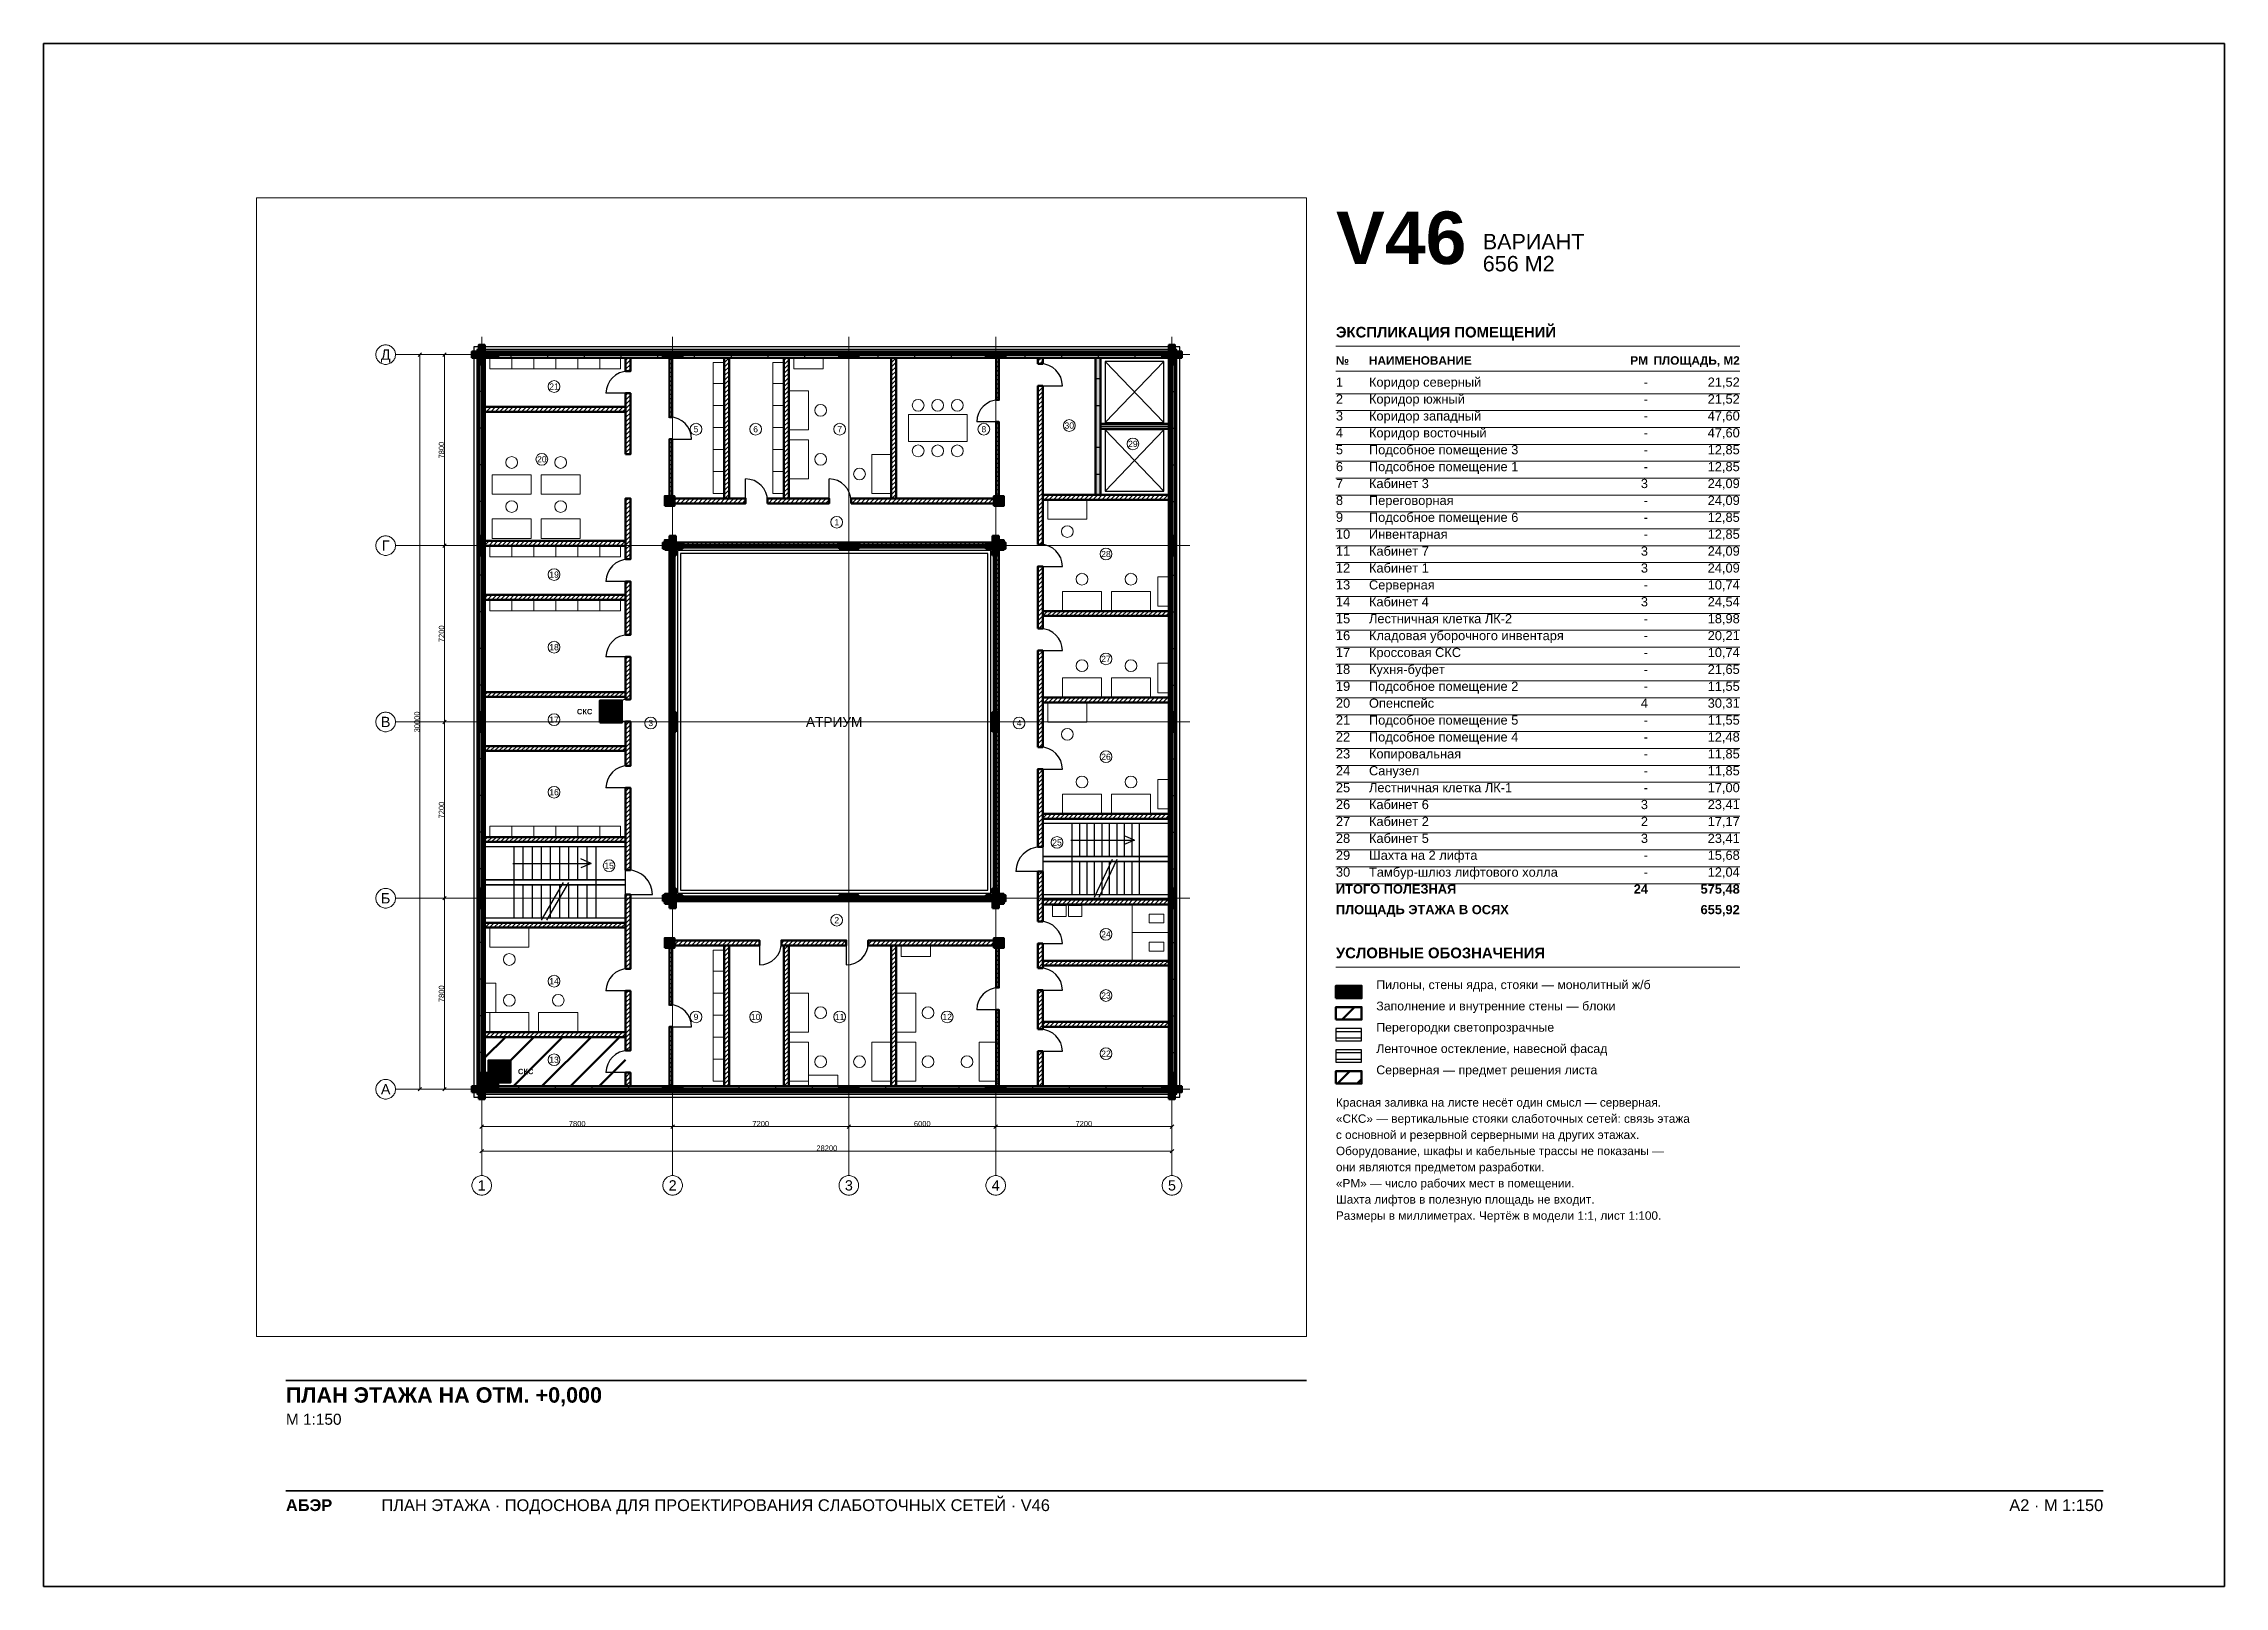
# Paper-space layout 'A2-1-100' of a CAD drawing. Header units: millimetres. Extents: x 0 to 594, y 0 to 420.
# The model-space entities are those that its viewports show. They can reach past a viewport. Long polylines and large blocks are cut down to what shows.
import ezdxf
from ezdxf.enums import TextEntityAlignment as Align

# ---------------------------------------------------------------- set-up
doc = ezdxf.new("R2010")
doc.units = ezdxf.units.MM
doc.linetypes.add('CENTER2', pattern=[2.541, 1.587, -0.318, 0.318, -0.318])
for name, color, linetype, lineweight in [('A-ANNO-LEGEND', 7, 'CONTINUOUS', 18), ('A-ANNO-NOTES', 8, 'CONTINUOUS', 13), ('A-ANNO-ROOM', 7, 'CONTINUOUS', 18), ('A-ANNO-TABLE', 7, 'CONTINUOUS', 18), ('A-DIMS', 8, 'CONTINUOUS', 13), ('A-DOOR', 3, 'CONTINUOUS', 25), ('A-ELEV', 7, 'CONTINUOUS', 25), ('A-FACADE-PANEL', 8, 'CONTINUOUS', 25), ('A-FURN', 8, 'CONTINUOUS', 18), ('A-GLAZ-RIBBON', 5, 'CONTINUOUS', 25), ('A-GRID', 8, 'CENTER2', 13), ('A-HATCH', 9, 'CONTINUOUS', 9), ('A-OUTLINE', 7, 'CONTINUOUS', 50), ('A-SANI', 8, 'CONTINUOUS', 18), ('A-STAIR', 7, 'CONTINUOUS', 25), ('A-TITLE', 7, 'CONTINUOUS', 35), ('A-VIEWPORT', 8, 'CONTINUOUS', 9), ('A-WALL-BLOCK', 9, 'CONTINUOUS', 50), ('A-WALL-GLASS', 4, 'CONTINUOUS', 25), ('A-WALL-RC', 7, 'CONTINUOUS', 50), ('E-SCS-RISER', 1, 'CONTINUOUS', 50), ('E-SERVER-ROOM', 1, 'CONTINUOUS', 50)]:
    doc.layers.add(name, color=color, linetype=linetype, lineweight=lineweight)
doc.styles.add('Arial', font='arial.ttf')
doc.styles.add('Arial-Bold', font='arialbd.ttf')
doc.styles.get("Standard").update_dxf_attribs({"font": 'arial.ttf'})

psp = doc.layouts.new('A2-1-100')

# ---------------------------------------------------------------- texts
at = {"layer": 'A-ANNO-LEGEND'}
for s, height, style, p in [('УСЛОВНЫЕ ОБОЗНАЧЕНИЯ', 2.9, 'Arial-Bold', (352, 171)), ('Пилоны, стены ядра, стояки — монолитный ж/б', 2.4, 'Arial', (363, 162.6)), ('Заполнение и внутренние стены — блоки', 2.4, 'Arial', (363, 156.8)), ('Перегородки светопрозрачные', 2.4, 'Arial', (363, 151)), ('Ленточное остекление, навесной фасад', 2.4, 'Arial', (363, 145.2)), ('Серверная — предмет решения листа', 2.4, 'Arial', (363, 139.4))]:
    psp.add_text(s, height=height, dxfattribs=dict(at, style=style)).set_placement(p)
at = {"layer": 'A-ANNO-NOTES', "style": 'Arial'}
for s, p in [('Красная заливка на листе несёт один смысл — серверная.', (352, 130.6)), ('«СКС» — вертикальные стояки слаботочных сетей: связь этажа', (352, 126.2)), ('с основной и резервной серверными на других этажах.', (352, 121.8)), ('Оборудование, шкафы и кабельные трассы не показаны —', (352, 117.4)), ('они являются предметом разработки.', (352, 113)), ('«РМ» — число рабочих мест в помещении.', (352, 108.6)), ('Шахта лифтов в полезную площадь не входит.', (352, 104.2)), ('Размеры в миллиметрах. Чертёж в модели 1:1, лист 1:100.', (352, 99.8))]:
    psp.add_text(s, height=2.3, dxfattribs=at).set_placement(p)
at = {"layer": 'A-ANNO-TABLE'}
for s, height, style, p in [('ЭКСПЛИКАЦИЯ ПОМЕЩЕНИЙ', 2.9, 'Arial-Bold', (352, 340)), ('№', 2.3, 'Arial-Bold', (352, 332.6)), ('НАИМЕНОВАНИЕ', 2.3, 'Arial-Bold', (361, 332.6)), ('1', 2.5, 'Arial', (352, 326.6)), ('Коридор северный', 2.5, 'Arial', (361, 326.6)), ('2', 2.5, 'Arial', (352, 322)), ('Коридор южный', 2.5, 'Arial', (361, 322)), ('4', 2.5, 'Arial', (352, 312.8)), ('3', 2.5, 'Arial', (352, 317.4)), ('Коридор западный', 2.5, 'Arial', (361, 317.4)), ('Коридор восточный', 2.5, 'Arial', (361, 312.8)), ('5', 2.5, 'Arial', (352, 308.2)), ('Подсобное помещение 3', 2.5, 'Arial', (361, 308.2)), ('6', 2.5, 'Arial', (352, 303.6)), ('Подсобное помещение 1', 2.5, 'Arial', (361, 303.6)), ('7', 2.5, 'Arial', (352, 299)), ('Кабинет 3', 2.5, 'Arial', (361, 299)), ('8', 2.5, 'Arial', (352, 294.4)), ('9', 2.5, 'Arial', (352, 289.8)), ('Переговорная', 2.5, 'Arial', (361, 294.4)), ('Подсобное помещение 6', 2.5, 'Arial', (361, 289.8)), ('10', 2.5, 'Arial', (352, 285.2)), ('Инвентарная', 2.5, 'Arial', (361, 285.2)), ('11', 2.5, 'Arial', (352, 280.6)), ('Кабинет 7', 2.5, 'Arial', (361, 280.6)), ('12', 2.5, 'Arial', (352, 276)), ('13', 2.5, 'Arial', (352, 271.4)), ('Серверная', 2.5, 'Arial', (361, 271.4)), ('Кабинет 1', 2.5, 'Arial', (361, 276)), ('14', 2.5, 'Arial', (352, 266.8)), ('Кабинет 4', 2.5, 'Arial', (361, 266.8)), ('15', 2.5, 'Arial', (352, 262.2)), ('Лестничная клетка ЛК-2', 2.5, 'Arial', (361, 262.2)), ('16', 2.5, 'Arial', (352, 257.6)), ('17', 2.5, 'Arial', (352, 253)), ('Кладовая уборочного инвентаря', 2.5, 'Arial', (361, 257.6)), ('Кроссовая СКС', 2.5, 'Arial', (361, 253)), ('18', 2.5, 'Arial', (352, 248.4)), ('Кухня-буфет', 2.5, 'Arial', (361, 248.4)), ('19', 2.5, 'Arial', (352, 243.8)), ('Подсобное помещение 2', 2.5, 'Arial', (361, 243.8)), ('20', 2.5, 'Arial', (352, 239.2)), ('Опенспейс', 2.5, 'Arial', (361, 239.2)), ('21', 2.5, 'Arial', (352, 234.6)), ('22', 2.5, 'Arial', (352, 230)), ('Подсобное помещение 5', 2.5, 'Arial', (361, 234.6)), ('Подсобное помещение 4', 2.5, 'Arial', (361, 230)), ('23', 2.5, 'Arial', (352, 225.4)), ('Копировальная', 2.5, 'Arial', (361, 225.4)), ('24', 2.5, 'Arial', (352, 220.8)), ('Санузел', 2.5, 'Arial', (361, 220.8)), ('25', 2.5, 'Arial', (352, 216.2)), ('26', 2.5, 'Arial', (352, 211.6)), ('Лестничная клетка ЛК-1', 2.5, 'Arial', (361, 216.2)), ('Кабинет 6', 2.5, 'Arial', (361, 211.6)), ('27', 2.5, 'Arial', (352, 207)), ('Кабинет 2', 2.5, 'Arial', (361, 207)), ('28', 2.5, 'Arial', (352, 202.4)), ('Кабинет 5', 2.5, 'Arial', (361, 202.4)), ('29', 2.5, 'Arial', (352, 197.8)), ('Шахта на 2 лифта', 2.5, 'Arial', (361, 197.8)), ('30', 2.5, 'Arial', (352, 193.2)), ('ИТОГО ПОЛЕЗНАЯ', 2.5, 'Arial-Bold', (352, 188.6)), ('Тамбур-шлюз лифтового холла', 2.5, 'Arial', (361, 193.2)), ('ПЛОЩАДЬ ЭТАЖА В ОСЯХ', 2.5, 'Arial-Bold', (352, 183))]:
    psp.add_text(s, height=height, dxfattribs=dict(at, style=style)).set_placement(p)
for s, height, style, p in [('РМ', 2.3, 'Arial-Bold', (437, 332.6)), ('ПЛОЩАДЬ, М2', 2.3, 'Arial-Bold', (462, 332.6)), ('-', 2.5, 'Arial', (437, 326.6)), ('21,52', 2.5, 'Arial', (462, 326.6)), ('-', 2.5, 'Arial', (437, 322)), ('21,52', 2.5, 'Arial', (462, 322)), ('-', 2.5, 'Arial', (437, 317.4)), ('47,60', 2.5, 'Arial', (462, 317.4)), ('47,60', 2.5, 'Arial', (462, 312.8)), ('-', 2.5, 'Arial', (437, 312.8)), ('-', 2.5, 'Arial', (437, 308.2)), ('12,85', 2.5, 'Arial', (462, 308.2)), ('-', 2.5, 'Arial', (437, 303.6)), ('12,85', 2.5, 'Arial', (462, 303.6)), ('3', 2.5, 'Arial', (437, 299)), ('24,09', 2.5, 'Arial', (462, 299)), ('-', 2.5, 'Arial', (437, 294.4)), ('24,09', 2.5, 'Arial', (462, 294.4)), ('12,85', 2.5, 'Arial', (462, 289.8)), ('-', 2.5, 'Arial', (437, 289.8)), ('-', 2.5, 'Arial', (437, 285.2)), ('12,85', 2.5, 'Arial', (462, 285.2)), ('3', 2.5, 'Arial', (437, 280.6)), ('24,09', 2.5, 'Arial', (462, 280.6)), ('3', 2.5, 'Arial', (437, 276)), ('24,09', 2.5, 'Arial', (462, 276)), ('10,74', 2.5, 'Arial', (462, 271.4)), ('3', 2.5, 'Arial', (437, 266.8)), ('-', 2.5, 'Arial', (437, 271.4)), ('24,54', 2.5, 'Arial', (462, 266.8)), ('-', 2.5, 'Arial', (437, 262.2)), ('18,98', 2.5, 'Arial', (462, 262.2)), ('-', 2.5, 'Arial', (437, 257.6)), ('20,21', 2.5, 'Arial', (462, 257.6)), ('10,74', 2.5, 'Arial', (462, 253)), ('-', 2.5, 'Arial', (437, 253)), ('-', 2.5, 'Arial', (437, 248.4)), ('21,65', 2.5, 'Arial', (462, 248.4)), ('-', 2.5, 'Arial', (437, 243.8)), ('11,55', 2.5, 'Arial', (462, 243.8)), ('4', 2.5, 'Arial', (437, 239.2)), ('30,31', 2.5, 'Arial', (462, 239.2)), ('-', 2.5, 'Arial', (437, 234.6)), ('11,55', 2.5, 'Arial', (462, 234.6)), ('12,48', 2.5, 'Arial', (462, 230)), ('-', 2.5, 'Arial', (437, 230)), ('-', 2.5, 'Arial', (437, 225.4)), ('11,85', 2.5, 'Arial', (462, 225.4)), ('-', 2.5, 'Arial', (437, 220.8)), ('11,85', 2.5, 'Arial', (462, 220.8)), ('3', 2.5, 'Arial', (437, 211.6)), ('-', 2.5, 'Arial', (437, 216.2)), ('23,41', 2.5, 'Arial', (462, 211.6)), ('17,00', 2.5, 'Arial', (462, 216.2)), ('2', 2.5, 'Arial', (437, 207)), ('17,17', 2.5, 'Arial', (462, 207)), ('3', 2.5, 'Arial', (437, 202.4)), ('23,41', 2.5, 'Arial', (462, 202.4)), ('-', 2.5, 'Arial', (437, 197.8)), ('15,68', 2.5, 'Arial', (462, 197.8)), ('24', 2.5, 'Arial-Bold', (437, 188.6)), ('-', 2.5, 'Arial', (437, 193.2)), ('575,48', 2.5, 'Arial-Bold', (462, 188.6)), ('12,04', 2.5, 'Arial', (462, 193.2)), ('655,92', 2.5, 'Arial-Bold', (462, 183))]:
    psp.add_text(s, height=height, dxfattribs=dict(at, style=style)).set_placement(p, align=Align.RIGHT)
at = {"layer": 'A-TITLE'}
for s, height, style, p in [('V46', 14.3, 'Arial-Bold', (352, 360)), ('ВАРИАНТ', 4.2, 'Arial', (392, 364)), ('656 М2', 4.2, 'Arial', (392, 358)), ('ПЛАН ЭТАЖА НА ОТМ. +0,000', 4.2, 'Arial-Bold', (66, 50)), ('М 1:150', 3, 'Arial', (66, 44)), ('ПЛАН ЭТАЖА · ПОДОСНОВА ДЛЯ ПРОЕКТИРОВАНИЯ СЛАБОТОЧНЫХ СЕТЕЙ · V46', 3.2, 'Arial', (92, 20.5)), ('АБЭР', 3.2, 'Arial-Bold', (66, 20.5))]:
    psp.add_text(s, height=height, dxfattribs=dict(at, style=style)).set_placement(p)
at = {"layer": 'A-TITLE', "style": 'Arial'}
psp.add_text('A2 · М 1:150', height=3.2, dxfattribs=at).set_placement((561, 20.5), align=Align.RIGHT)

msp = doc.modelspace()

# ---------------------------------------------------------------- texts
at = {"layer": 'A-ANNO-ROOM'}
for s, p in [('21', (2955, 28697)), ('5', (8755, 26955)), ('6', (11190, 26955)), ('7', (14625, 26955)), ('8', (20515, 26955)), ('30', (24005, 27105)), ('20', (2455, 25726)), ('29', (26605, 26355)), ('1', (14505, 23155)), ('28', (25505, 21859)), ('19', (2955, 21018)), ('18', (2955, 18052)), ('27', (25505, 17575)), ('17', (2955, 15094)), ('3', (6905, 14955)), ('4', (21955, 14955)), ('26', (25505, 13579)), ('16', (2955, 12130)), ('25', (23505, 10079)), ('15', (5205, 9130)), ('2', (14505, 6905)), ('24', (25505, 6329)), ('14', (2955, 4413)), ('23', (25505, 3829)), ('9', (8755, 2955)), ('10', (11190, 2955)), ('11', (14625, 2955)), ('12', (19015, 2955)), ('13', (2955, 1205)), ('22', (25505, 1455))]:
    msp.add_text(s, height=250, dxfattribs=at).set_placement(p, align=Align.MIDDLE_CENTER)
at = {"layer": 'A-ANNO-ROOM', "style": 'Arial'}
msp.add_text('АТРИУМ', height=400, dxfattribs=at).set_placement((14400, 15000), align=Align.MIDDLE_CENTER)
at = {"layer": 'A-DIMS'}
for s, p in [('7800', (-1645, 26100)), ('7200', (-1645, 18600)), ('30000', (-2645, 15000)), ('7200', (-1645, 11400)), ('7800', (-1645, 3900))]:
    msp.add_text(s, height=220, rotation=90, dxfattribs=at).set_placement(p, align=Align.MIDDLE_CENTER)
for s, p in [('7800', (3900, -1405)), ('7200', (11400, -1405)), ('6000', (18000, -1405)), ('7200', (24600, -1405)), ('28200', (14100, -2405))]:
    msp.add_text(s, height=220, dxfattribs=at).set_placement(p, align=Align.MIDDLE_CENTER)
at = {"layer": 'A-GRID'}
for s, p in [('Д', (-3925, 30000)), ('Г', (-3925, 22200)), ('В', (-3925, 15000)), ('Б', (-3925, 7800)), ('А', (-3925, 0)), ('1', (0, -3925)), ('2', (7800, -3925)), ('3', (15000, -3925)), ('4', (21000, -3925)), ('5', (28200, -3925))]:
    msp.add_text(s, height=420, dxfattribs=at).set_placement(p, align=Align.MIDDLE_CENTER)
at = {"layer": 'E-SCS-RISER', "style": 'Arial-Bold'}
for p in [(4205, 15422), (1795, 725)]:
    msp.add_text('СКС', height=220, dxfattribs=at).set_placement(p, align=Align.MIDDLE_CENTER)

# ---------------------------------------------------------------- hatches: boundary and pattern name
at = {"layer": 'A-HATCH'}
h = msp.add_hatch(dxfattribs=at)
h.set_pattern_fill('ANSI31', scale=40)
h.paths.add_polyline_path([(5875, 29321), (6075, 29321), (6075, 29875), (6075, 29875), (5875, 29875), (5875, 29875)])
h = msp.add_hatch(dxfattribs=at)
h.set_pattern_fill('ANSI31', scale=40)
h.paths.add_polyline_path([(7675, 27450), (7775, 27450), (7775, 29875), (7775, 29875), (7675, 29875), (7675, 29875)])
h = msp.add_hatch(dxfattribs=at)
h.set_pattern_fill('ANSI31', scale=40)
h.paths.add_polyline_path([(9910, 24125), (10110, 24125), (10110, 29875), (10110, 29875), (9910, 29875), (9910, 29875)])
h = msp.add_hatch(dxfattribs=at)
h.set_pattern_fill('ANSI31', scale=40)
h.paths.add_polyline_path([(12345, 24125), (12545, 24125), (12545, 29875), (12545, 29875), (12345, 29875), (12345, 29875)])
h = msp.add_hatch(dxfattribs=at)
h.set_pattern_fill('ANSI31', scale=40)
h.paths.add_polyline_path([(16735, 24125), (16935, 24125), (16935, 29875), (16935, 29875), (16735, 29875), (16735, 29875)])
h = msp.add_hatch(dxfattribs=at)
h.set_pattern_fill('ANSI31', scale=40)
h.paths.add_polyline_path([(21025, 28150), (21125, 28150), (21125, 29875), (21125, 29875), (21025, 29875), (21025, 29875)])
h = msp.add_hatch(dxfattribs=at)
h.set_pattern_fill('ANSI31', scale=40)
h.paths.add_polyline_path([(22725, 29625), (22925, 29625), (22925, 29875), (22925, 29875), (22725, 29875), (22725, 29875)])
h = msp.add_hatch(dxfattribs=at)
h.set_pattern_fill('ANSI31', scale=40)
h.paths.add_polyline_path([(22725, 22252), (22925, 22252), (22925, 28725), (22725, 28725)])
h = msp.add_hatch(dxfattribs=at)
h.set_pattern_fill('ANSI31', scale=40)
h.paths.add_polyline_path([(125, 27667), (125, 27667), (5875, 27667), (5875, 27867), (125, 27867), (125, 27867)])
h = msp.add_hatch(dxfattribs=at)
h.set_pattern_fill('ANSI31', scale=40)
h.paths.add_polyline_path([(5875, 25931.5), (6075, 25931.5), (6075, 28421), (5875, 28421)])
h = msp.add_hatch(dxfattribs=at)
h.set_pattern_fill('ANSI31', scale=40)
h.paths.add_polyline_path([(21025, 24125), (21125, 24125), (21125, 27250), (21025, 27250)])
h = msp.add_hatch(dxfattribs=at)
h.set_pattern_fill('ANSI31', scale=40)
h.paths.add_polyline_path([(7675, 24125), (7775, 24125), (7775, 26550), (7675, 26550)])
h = msp.add_hatch(dxfattribs=at)
h.set_pattern_fill('ANSI31', scale=40)
h.paths.add_polyline_path([(5875, 21642), (6075, 21642), (6075, 24131.5), (5875, 24131.5)])
h = msp.add_hatch(dxfattribs=at)
h.set_pattern_fill('ANSI31', scale=40)
h.paths.add_polyline_path([(7675, 23925), (10777.5, 23925), (10777.5, 24125), (7675, 24125)])
h = msp.add_hatch(dxfattribs=at)
h.set_pattern_fill('ANSI31', scale=40)
h.paths.add_polyline_path([(11677.5, 23925), (14190, 23925), (14190, 24125), (11677.5, 24125)])
h = msp.add_hatch(dxfattribs=at)
h.set_pattern_fill('ANSI31', scale=40)
h.paths.add_polyline_path([(15090, 23925), (21125, 23925), (21125, 24125), (15090, 24125)])
h = msp.add_hatch(dxfattribs=at)
h.set_pattern_fill('ANSI31', scale=40)
h.paths.add_polyline_path([(22925, 24075), (28075, 24075), (28075, 24075), (28075, 24275), (28075, 24275), (22925, 24275)])
h = msp.add_hatch(dxfattribs=at)
h.set_pattern_fill('ANSI31', scale=40)
h.paths.add_polyline_path([(125, 22196), (125, 22196), (5875, 22196), (5875, 22396), (125, 22396), (125, 22396)])
h = msp.add_hatch(dxfattribs=at)
h.set_pattern_fill('ANSI31', scale=40)
h.paths.add_polyline_path([(7675, 22125), (21125, 22125), (21125, 22325), (7675, 22325)])
h = msp.add_hatch(dxfattribs=at)
h.set_pattern_fill('ANSI31', scale=40)
h.paths.add_polyline_path([(7675, 7875), (7875, 7875), (7875, 22125), (7675, 22125)])
h = msp.add_hatch(dxfattribs=at)
h.set_pattern_fill('ANSI31', scale=40)
h.paths.add_polyline_path([(20925, 7875), (21125, 7875), (21125, 22125), (20925, 22125)])
h = msp.add_hatch(dxfattribs=at)
h.set_pattern_fill('ANSI31', scale=40)
h.paths.add_polyline_path([(5875, 18555), (6075, 18555), (6075, 20742), (5875, 20742)])
h = msp.add_hatch(dxfattribs=at)
h.set_pattern_fill('ANSI31', scale=40)
h.paths.add_polyline_path([(22725, 18812), (22925, 18812), (22925, 21352), (22725, 21352)])
h = msp.add_hatch(dxfattribs=at)
h.set_pattern_fill('ANSI31', scale=40)
h.paths.add_polyline_path([(125, 19988), (125, 19988), (5875, 19988), (5875, 20188), (125, 20188), (125, 20188)])
h = msp.add_hatch(dxfattribs=at)
h.set_pattern_fill('ANSI31', scale=40)
h.paths.add_polyline_path([(22925, 19329), (28075, 19329), (28075, 19329), (28075, 19529), (28075, 19529), (22925, 19529)])
h = msp.add_hatch(dxfattribs=at)
h.set_pattern_fill('ANSI31', scale=40)
h.paths.add_polyline_path([(22725, 13972), (22925, 13972), (22925, 17912), (22725, 17912)])
h = msp.add_hatch(dxfattribs=at)
h.set_pattern_fill('ANSI31', scale=40)
h.paths.add_polyline_path([(5875, 15922), (6075, 15922), (6075, 17655), (5875, 17655)])
h = msp.add_hatch(dxfattribs=at)
h.set_pattern_fill('ANSI31', scale=40)
h.paths.add_polyline_path([(125, 16022), (125, 16022), (5875, 16022), (5875, 16222), (125, 16222), (125, 16222)])
h = msp.add_hatch(dxfattribs=at)
h.set_pattern_fill('ANSI31', scale=40)
h.paths.add_polyline_path([(22925, 15795), (28075, 15795), (28075, 15795), (28075, 15995), (28075, 15995), (22925, 15995)])
h = msp.add_hatch(dxfattribs=at)
h.set_pattern_fill('ANSI31', scale=40)
h.paths.add_polyline_path([(5875, 13207), (6075, 13207), (6075, 15022), (5875, 15022)])
h = msp.add_hatch(dxfattribs=at)
h.set_pattern_fill('ANSI31', scale=40)
h.paths.add_polyline_path([(125, 13814), (125, 13814), (5875, 13814), (5875, 14014), (125, 14014), (125, 14014)])
h = msp.add_hatch(dxfattribs=at)
h.set_pattern_fill('ANSI31', scale=40)
h.paths.add_polyline_path([(22725, 9899), (22925, 9899), (22925, 13072), (22725, 13072)])
h = msp.add_hatch(dxfattribs=at)
h.set_pattern_fill('ANSI31', scale=40)
h.paths.add_polyline_path([(5875, 8950), (6075, 8950), (6075, 12307), (5875, 12307)])
h = msp.add_hatch(dxfattribs=at)
h.set_pattern_fill('ANSI31', scale=40)
h.paths.add_polyline_path([(22925, 11049), (28075, 11049), (28075, 11049), (28075, 11249), (28075, 11249), (22925, 11249)])
h = msp.add_hatch(dxfattribs=at)
h.set_pattern_fill('ANSI31', scale=40)
h.paths.add_polyline_path([(125, 10100), (125, 10100), (5875, 10100), (5875, 10300), (125, 10300), (125, 10300)])
h = msp.add_hatch(dxfattribs=at)
h.set_pattern_fill('ANSI31', scale=40)
h.paths.add_polyline_path([(22725, 6849), (22925, 6849), (22925, 8899), (22725, 8899)])
h = msp.add_hatch(dxfattribs=at)
h.set_pattern_fill('ANSI31', scale=40)
h.paths.add_polyline_path([(5875, 4916.5), (6075, 4916.5), (6075, 7950), (5875, 7950)])
h = msp.add_hatch(dxfattribs=at)
h.set_pattern_fill('ANSI31', scale=40)
h.paths.add_polyline_path([(7675, 7675), (21125, 7675), (21125, 7875), (7675, 7875)])
h = msp.add_hatch(dxfattribs=at)
h.set_pattern_fill('ANSI31', scale=40)
h.paths.add_polyline_path([(22925, 7549), (28075, 7549), (28075, 7549), (28075, 7749), (28075, 7749), (22925, 7749)])
h = msp.add_hatch(dxfattribs=at)
h.set_pattern_fill('ANSI31', scale=40)
h.paths.add_polyline_path([(125, 6600), (125, 6600), (5875, 6600), (5875, 6800), (125, 6800), (125, 6800)])
h = msp.add_hatch(dxfattribs=at)
h.set_pattern_fill('ANSI31', scale=40)
h.paths.add_polyline_path([(7675, 5875), (11345, 5875), (11345, 6075), (7675, 6075)])
h = msp.add_hatch(dxfattribs=at)
h.set_pattern_fill('ANSI31', scale=40)
h.paths.add_polyline_path([(7675, 3450), (7775, 3450), (7775, 5875), (7675, 5875)])
h = msp.add_hatch(dxfattribs=at)
h.set_pattern_fill('ANSI31', scale=40)
h.paths.add_polyline_path([(9910, 125), (10110, 125), (10110, 125), (10110, 5875), (9910, 5875), (9910, 125)])
h = msp.add_hatch(dxfattribs=at)
h.set_pattern_fill('ANSI31', scale=40)
h.paths.add_polyline_path([(12245, 5875), (14890, 5875), (14890, 6075), (12245, 6075)])
h = msp.add_hatch(dxfattribs=at)
h.set_pattern_fill('ANSI31', scale=40)
h.paths.add_polyline_path([(12345, 125), (12545, 125), (12545, 125), (12545, 5875), (12345, 5875), (12345, 125)])
h = msp.add_hatch(dxfattribs=at)
h.set_pattern_fill('ANSI31', scale=40)
h.paths.add_polyline_path([(15790, 5875), (21125, 5875), (21125, 6075), (15790, 6075)])
h = msp.add_hatch(dxfattribs=at)
h.set_pattern_fill('ANSI31', scale=40)
h.paths.add_polyline_path([(16735, 125), (16935, 125), (16935, 125), (16935, 5875), (16735, 5875), (16735, 125)])
h = msp.add_hatch(dxfattribs=at)
h.set_pattern_fill('ANSI31', scale=40)
h.paths.add_polyline_path([(21025, 4150), (21125, 4150), (21125, 5875), (21025, 5875)])
h = msp.add_hatch(dxfattribs=at)
h.set_pattern_fill('ANSI31', scale=40)
h.paths.add_polyline_path([(22725, 4949), (22925, 4949), (22925, 5949), (22725, 5949)])
h = msp.add_hatch(dxfattribs=at)
h.set_pattern_fill('ANSI31', scale=40)
h.paths.add_polyline_path([(22925, 5049), (28075, 5049), (28075, 5049), (28075, 5249), (28075, 5249), (22925, 5249)])
h = msp.add_hatch(dxfattribs=at)
h.set_pattern_fill('ANSI31', scale=40)
h.paths.add_polyline_path([(5875, 1579), (6075, 1579), (6075, 4016.5), (5875, 4016.5)])
h = msp.add_hatch(dxfattribs=at)
h.set_pattern_fill('ANSI31', scale=40)
h.paths.add_polyline_path([(22725, 2449), (22925, 2449), (22925, 4049), (22725, 4049)])
h = msp.add_hatch(dxfattribs=at)
h.set_pattern_fill('ANSI31', scale=40)
h.paths.add_polyline_path([(21025, 125), (21125, 125), (21125, 125), (21125, 3250), (21025, 3250), (21025, 125)])
h = msp.add_hatch(dxfattribs=at)
h.set_pattern_fill('ANSI31', scale=40)
h.paths.add_polyline_path([(22925, 2549), (28075, 2549), (28075, 2549), (28075, 2749), (28075, 2749), (22925, 2749)])
h = msp.add_hatch(dxfattribs=at)
h.set_pattern_fill('ANSI31', scale=40)
h.paths.add_polyline_path([(125, 2133), (125, 2133), (5875, 2133), (5875, 2333), (125, 2333), (125, 2333)])
h = msp.add_hatch(dxfattribs=at)
h.set_pattern_fill('ANSI31', scale=40)
h.paths.add_polyline_path([(7675, 125), (7775, 125), (7775, 125), (7775, 2550), (7675, 2550), (7675, 125)])
h = msp.add_hatch(dxfattribs=at)
h.set_pattern_fill('ANSI31', scale=40)
h.paths.add_polyline_path([(22725, 125), (22925, 125), (22925, 125), (22925, 1549), (22725, 1549), (22725, 125)])
h = msp.add_hatch(dxfattribs=at)
h.set_pattern_fill('ANSI31', scale=40)
h.paths.add_polyline_path([(5875, 125), (6075, 125), (6075, 125), (6075, 679), (5875, 679), (5875, 125)])
at = {"layer": 'A-WALL-RC'}
h = msp.add_hatch(color=7, dxfattribs=at)
h.dxf.hatch_style = 1
h.paths.add_polyline_path([(-125, 29600), (125, 29600), (125, 30400), (-125, 30400)])
h = msp.add_hatch(color=7, dxfattribs=at)
h.dxf.hatch_style = 1
h.paths.add_polyline_path([(28075, 29600), (28325, 29600), (28325, 30400), (28075, 30400)])
h = msp.add_hatch(color=7, dxfattribs=at)
h.dxf.hatch_style = 1
h.paths.add_polyline_path([(-400, 29875), (400, 29875), (400, 30125), (-400, 30125)])
h = msp.add_hatch(color=7, dxfattribs=at)
h.dxf.hatch_style = 1
h.paths.add_polyline_path([(-125, 29875), (675, 29875), (675, 30125), (-125, 30125)])
h = msp.add_hatch(color=7, dxfattribs=at)
h.dxf.hatch_style = 1
h.paths.add_polyline_path([(7400, 29875), (8200, 29875), (8200, 30125), (7400, 30125)])
h = msp.add_hatch(color=7, dxfattribs=at)
h.dxf.hatch_style = 1
h.paths.add_polyline_path([(14600, 29875), (15400, 29875), (15400, 30125), (14600, 30125)])
h = msp.add_hatch(color=7, dxfattribs=at)
h.dxf.hatch_style = 1
h.paths.add_polyline_path([(20600, 29875), (21400, 29875), (21400, 30125), (20600, 30125)])
h = msp.add_hatch(color=7, dxfattribs=at)
h.dxf.hatch_style = 1
h.paths.add_polyline_path([(25075, 24275), (25275, 24275), (25275, 29875), (25275, 29875), (25075, 29875), (25075, 29875)])
h = msp.add_hatch(color=7, dxfattribs=at)
h.dxf.hatch_style = 1
h.paths.add_polyline_path([(27800, 29875), (28600, 29875), (28600, 30125), (27800, 30125)])
h = msp.add_hatch(color=7, dxfattribs=at)
h.dxf.hatch_style = 1
h.paths.add_polyline_path([(28075, 29875), (28325, 29875), (28325, 30125), (28075, 30125)])
h = msp.add_hatch(color=7, dxfattribs=at)
h.dxf.hatch_style = 1
h.paths.add_polyline_path([(25275, 26975), (28075, 26975), (28075, 26975), (28075, 27175), (28075, 27175), (25275, 27175)])
h = msp.add_hatch(color=7, dxfattribs=at)
h.dxf.hatch_style = 1
h.paths.add_polyline_path([(7475, 23825), (7875, 23825), (7875, 24225), (7475, 24225)])
h = msp.add_hatch(color=7, dxfattribs=at)
h.dxf.hatch_style = 1
h.paths.add_polyline_path([(20925, 23825), (21325, 23825), (21325, 24225), (20925, 24225)])
h = msp.add_hatch(color=7, dxfattribs=at)
h.dxf.hatch_style = 1
h.paths.add_polyline_path([(-125, 21800), (125, 21800), (125, 22600), (-125, 22600)])
h = msp.add_hatch(color=7, dxfattribs=at)
h.dxf.hatch_style = 1
h.paths.add_polyline_path([(7400, 22075), (8200, 22075), (8200, 22325), (7400, 22325)])
h = msp.add_hatch(color=7, dxfattribs=at)
h.dxf.hatch_style = 1
h.paths.add_polyline_path([(7475, 22025), (7875, 22025), (7875, 22425), (7475, 22425)])
h = msp.add_hatch(color=7, dxfattribs=at)
h.dxf.hatch_style = 1
h.paths.add_polyline_path([(7675, 21800), (7925, 21800), (7925, 22600), (7675, 22600)])
h = msp.add_hatch(color=7, dxfattribs=at)
h.dxf.hatch_style = 1
h.paths.add_polyline_path([(14600, 22075), (15400, 22075), (15400, 22325), (14600, 22325)])
h = msp.add_hatch(color=7, dxfattribs=at)
h.dxf.hatch_style = 1
h.paths.add_polyline_path([(20600, 22075), (21400, 22075), (21400, 22325), (20600, 22325)])
h = msp.add_hatch(color=7, dxfattribs=at)
h.dxf.hatch_style = 1
h.paths.add_polyline_path([(20875, 21800), (21125, 21800), (21125, 22600), (20875, 22600)])
h = msp.add_hatch(color=7, dxfattribs=at)
h.dxf.hatch_style = 1
h.paths.add_polyline_path([(20925, 22025), (21325, 22025), (21325, 22425), (20925, 22425)])
h = msp.add_hatch(color=7, dxfattribs=at)
h.dxf.hatch_style = 1
h.paths.add_polyline_path([(28075, 21800), (28325, 21800), (28325, 22600), (28075, 22600)])
h = msp.add_hatch(color=7, dxfattribs=at)
h.dxf.hatch_style = 1
h.paths.add_polyline_path([(-125, 14600), (125, 14600), (125, 15400), (-125, 15400)])
h = msp.add_hatch(color=7, dxfattribs=at)
h.dxf.hatch_style = 1
h.paths.add_polyline_path([(7675, 14600), (7925, 14600), (7925, 15400), (7675, 15400)])
h = msp.add_hatch(color=7, dxfattribs=at)
h.dxf.hatch_style = 1
h.paths.add_polyline_path([(20875, 14600), (21125, 14600), (21125, 15400), (20875, 15400)])
h = msp.add_hatch(color=7, dxfattribs=at)
h.dxf.hatch_style = 1
h.paths.add_polyline_path([(28075, 14600), (28325, 14600), (28325, 15400), (28075, 15400)])
h = msp.add_hatch(color=7, dxfattribs=at)
h.dxf.hatch_style = 1
h.paths.add_polyline_path([(-125, 7400), (125, 7400), (125, 8200), (-125, 8200)])
h = msp.add_hatch(color=7, dxfattribs=at)
h.dxf.hatch_style = 1
h.paths.add_polyline_path([(7675, 7400), (7925, 7400), (7925, 8200), (7675, 8200)])
h = msp.add_hatch(color=7, dxfattribs=at)
h.dxf.hatch_style = 1
h.paths.add_polyline_path([(20875, 7400), (21125, 7400), (21125, 8200), (20875, 8200)])
h = msp.add_hatch(color=7, dxfattribs=at)
h.dxf.hatch_style = 1
h.paths.add_polyline_path([(28075, 7400), (28325, 7400), (28325, 8200), (28075, 8200)])
h = msp.add_hatch(color=7, dxfattribs=at)
h.dxf.hatch_style = 1
h.paths.add_polyline_path([(7400, 7675), (8200, 7675), (8200, 7925), (7400, 7925)])
h = msp.add_hatch(color=7, dxfattribs=at)
h.dxf.hatch_style = 1
h.paths.add_polyline_path([(7475, 7575), (7875, 7575), (7875, 7975), (7475, 7975)])
h = msp.add_hatch(color=7, dxfattribs=at)
h.dxf.hatch_style = 1
h.paths.add_polyline_path([(14600, 7675), (15400, 7675), (15400, 7925), (14600, 7925)])
h = msp.add_hatch(color=7, dxfattribs=at)
h.dxf.hatch_style = 1
h.paths.add_polyline_path([(20600, 7675), (21400, 7675), (21400, 7925), (20600, 7925)])
h = msp.add_hatch(color=7, dxfattribs=at)
h.dxf.hatch_style = 1
h.paths.add_polyline_path([(20925, 7575), (21325, 7575), (21325, 7975), (20925, 7975)])
h = msp.add_hatch(color=7, dxfattribs=at)
h.dxf.hatch_style = 1
h.paths.add_polyline_path([(7475, 5775), (7875, 5775), (7875, 6175), (7475, 6175)])
h = msp.add_hatch(color=7, dxfattribs=at)
h.dxf.hatch_style = 1
h.paths.add_polyline_path([(20925, 5775), (21325, 5775), (21325, 6175), (20925, 6175)])
h = msp.add_hatch(color=7, dxfattribs=at)
h.dxf.hatch_style = 1
h.paths.add_polyline_path([(-400, -125), (400, -125), (400, 125), (-400, 125)])
h = msp.add_hatch(color=7, dxfattribs=at)
h.dxf.hatch_style = 1
h.paths.add_polyline_path([(-125, -125), (675, -125), (675, 675), (-125, 675)])
h = msp.add_hatch(color=7, dxfattribs=at)
h.dxf.hatch_style = 1
h.paths.add_polyline_path([(-125, -400), (125, -400), (125, 400), (-125, 400)])
h = msp.add_hatch(color=7, dxfattribs=at)
h.dxf.hatch_style = 1
h.paths.add_polyline_path([(7400, -125), (8200, -125), (8200, 125), (7400, 125)])
h = msp.add_hatch(color=7, dxfattribs=at)
h.dxf.hatch_style = 1
h.paths.add_polyline_path([(14600, -125), (15400, -125), (15400, 125), (14600, 125)])
h = msp.add_hatch(color=7, dxfattribs=at)
h.dxf.hatch_style = 1
h.paths.add_polyline_path([(20600, -125), (21400, -125), (21400, 125), (20600, 125)])
h = msp.add_hatch(color=7, dxfattribs=at)
h.dxf.hatch_style = 1
h.paths.add_polyline_path([(27800, -125), (28600, -125), (28600, 125), (27800, 125)])
h = msp.add_hatch(color=7, dxfattribs=at)
h.dxf.hatch_style = 1
h.paths.add_polyline_path([(28075, -125), (28325, -125), (28325, 675), (28075, 675)])
h = msp.add_hatch(color=7, dxfattribs=at)
h.dxf.hatch_style = 1
h.paths.add_polyline_path([(28075, -400), (28325, -400), (28325, 400), (28075, 400)])
at = {"layer": 'E-SCS-RISER'}
h = msp.add_hatch(color=7, dxfattribs=at)
h.dxf.hatch_style = 1
h.paths.add_polyline_path([(4825, 14972), (5725, 14972), (5725, 15872), (4825, 15872)])
h = msp.add_hatch(color=7, dxfattribs=at)
h.dxf.hatch_style = 1
h.paths.add_polyline_path([(275, 275), (1175, 275), (1175, 1175), (275, 1175)])
at = {"layer": 'E-SERVER-ROOM'}
h = msp.add_hatch(dxfattribs=at)
h.set_pattern_fill('ANSI31', scale=260)
h.paths.add_polyline_path([(125, 125), (5875, 125), (5875, 2133), (125, 2133)])

# ---------------------------------------------------------------- linework, layer by layer
at = {"layer": 'A-ANNO-ROOM'}
for centre in [(2955, 28697), (8755, 26955), (11190, 26955), (14625, 26955), (20515, 26955), (24005, 27105), (2455, 25726), (26605, 26355), (14505, 23155), (25505, 21859), (2955, 21018), (2955, 18052), (25505, 17575), (2955, 15094), (6905, 14955), (21955, 14955), (25505, 13579), (2955, 12130), (23505, 10079), (5205, 9130), (14505, 6905), (25505, 6329), (2955, 4413), (25505, 3829), (8755, 2955), (11190, 2955), (14625, 2955), (19015, 2955), (2955, 1205), (25505, 1455)]:
    msp.add_circle(centre, 240, dxfattribs=at)
at = {"layer": 'A-DIMS'}
for p, q in [((-2595.71, 29929.29), (-2454.29, 30070.71)), ((-2525, 0), (-2525, 30000)), ((-1595.71, 29929.29), (-1454.29, 30070.71)), ((-1525, 22200), (-1525, 30000)), ((-1595.71, 22129.29), (-1454.29, 22270.71)), ((-1595.71, 22129.29), (-1454.29, 22270.71)), ((-1525, 15000), (-1525, 22200)), ((-1595.71, 14929.29), (-1454.29, 15070.71)), ((-1595.71, 14929.29), (-1454.29, 15070.71)), ((-1525, 7800), (-1525, 15000)), ((-1595.71, 7729.29), (-1454.29, 7870.71)), ((-1595.71, 7729.29), (-1454.29, 7870.71)), ((-1525, 0), (-1525, 7800)), ((-2595.71, -70.71), (-2454.29, 70.71)), ((-1595.71, -70.71), (-1454.29, 70.71)), ((-70.71, -1595.71), (70.71, -1454.29)), ((0, -1525), (7800, -1525)), ((7729.29, -1595.71), (7870.71, -1454.29)), ((7729.29, -1595.71), (7870.71, -1454.29)), ((7800, -1525), (15000, -1525)), ((14929.29, -1595.71), (15070.71, -1454.29)), ((14929.29, -1595.71), (15070.71, -1454.29)), ((15000, -1525), (21000, -1525)), ((20929.29, -1595.71), (21070.71, -1454.29)), ((20929.29, -1595.71), (21070.71, -1454.29)), ((21000, -1525), (28200, -1525)), ((28129.29, -1595.71), (28270.71, -1454.29)), ((-70.71, -2595.71), (70.71, -2454.29)), ((0, -2525), (28200, -2525)), ((28129.29, -2595.71), (28270.71, -2454.29))]:
    msp.add_line(p, q, dxfattribs=at)
at = {"layer": 'A-DOOR'}
for p, q in [((22725, 29625), (22925, 29625)), ((5875, 29321), (6075, 29321)), ((22725, 28725), (22925, 28725)), ((22825, 28725), (23725, 28725)), ((25075, 29025), (25275, 29025)), ((5975, 28421), (5075, 28421)), ((5875, 28421), (6075, 28421)), ((21075, 28150), (21175, 28150)), ((25075, 27925), (25275, 27925)), ((7625, 27450), (7725, 27450)), ((21125, 27250), (20225, 27250)), ((21075, 27250), (21175, 27250)), ((5875, 25931.5), (6075, 25931.5)), ((7625, 26550), (7725, 26550)), ((7675, 26550), (8575, 26550)), ((25075, 26225), (25275, 26225)), ((25075, 25125), (25275, 25125)), ((5875, 24131.5), (6075, 24131.5)), ((10777.5, 24025), (10777.5, 24925)), ((10777.5, 23925), (10777.5, 24125)), ((11677.5, 23925), (11677.5, 24125)), ((14190, 24025), (14190, 24925)), ((14190, 23925), (14190, 24125)), ((15090, 23925), (15090, 24125)), ((5875, 21642), (6075, 21642)), ((22725, 22252), (22925, 22252)), ((5975, 20742), (5075, 20742)), ((5875, 20742), (6075, 20742)), ((22725, 21352), (22925, 21352)), ((22825, 21352), (23725, 21352)), ((22725, 18812), (22925, 18812)), ((5875, 18555), (6075, 18555)), ((22725, 17912), (22925, 17912)), ((22825, 17912), (23725, 17912)), ((5975, 17655), (5075, 17655)), ((5875, 17655), (6075, 17655)), ((5875, 15922), (6075, 15922)), ((5975, 15022), (5075, 15022)), ((5875, 15022), (6075, 15022)), ((22725, 13972), (22925, 13972)), ((5875, 13207), (6075, 13207)), ((22725, 13072), (22925, 13072)), ((22825, 13072), (23725, 13072)), ((5975, 12307), (5075, 12307)), ((5875, 12307), (6075, 12307)), ((22725, 9899), (22925, 9899)), ((5875, 8950), (6075, 8950)), ((22825, 8899), (21825, 8899)), ((22725, 8899), (22925, 8899)), ((5875, 7950), (6075, 7950)), ((5975, 7950), (6975, 7950)), ((22725, 6849), (22925, 6849)), ((11345, 5875), (11345, 6075)), ((11345, 5975), (11345, 5075)), ((12245, 5875), (12245, 6075)), ((14890, 5875), (14890, 6075)), ((14890, 5975), (14890, 5075)), ((15790, 5875), (15790, 6075)), ((22725, 5949), (22925, 5949)), ((22825, 5949), (23725, 5949)), ((5875, 4916.5), (6075, 4916.5)), ((22725, 4949), (22925, 4949)), ((5975, 4016.5), (5075, 4016.5)), ((5875, 4016.5), (6075, 4016.5)), ((21075, 4150), (21175, 4150)), ((22725, 4049), (22925, 4049)), ((22825, 4049), (23725, 4049)), ((7625, 3450), (7725, 3450)), ((21125, 3250), (20225, 3250)), ((21075, 3250), (21175, 3250)), ((7625, 2550), (7725, 2550)), ((7675, 2550), (8575, 2550)), ((22725, 2449), (22925, 2449)), ((5875, 1579), (6075, 1579)), ((22725, 1549), (22925, 1549)), ((22825, 1549), (23725, 1549)), ((5975, 679), (5075, 679)), ((5875, 679), (6075, 679))]:
    msp.add_line(p, q, dxfattribs=at)
for centre, radius, start, end in [((22825, 28725), 900, 0, 90), ((5975, 28421), 900, 90, 180), ((21125, 27250), 900, 90, 180), ((7675, 26550), 900, 0, 90), ((10777.5, 24025), 900, 0, 90), ((14190, 24025), 900, 0, 90), ((5975, 20742), 900, 90, 180), ((22825, 21352), 900, 0, 90), ((22825, 17912), 900, 0, 90), ((5975, 17655), 900, 90, 180), ((5975, 15022), 900, 90, 180), ((22825, 13072), 900, 0, 90), ((5975, 12307), 900, 90, 180), ((22825, 8899), 1000, 90, 180), ((5975, 7950), 1000, 0, 90), ((22825, 5949), 900, 0, 90), ((11345, 5975), 900, -90, 0), ((14890, 5975), 900, -90, 0), ((5975, 4016.5), 900, 90, 180), ((22825, 4049), 900, 0, 90), ((21125, 3250), 900, 90, 180), ((7675, 2550), 900, 0, 90), ((22825, 1549), 900, 0, 90), ((5975, 679), 900, 90, 180)]:
    msp.add_arc(centre, radius, start, end, dxfattribs=at)
at = {"layer": 'A-ELEV'}
for p, q in [((25475, 27225), (27875, 29725)), ((25475, 29725), (27875, 27225)), ((25275, 27075), (28075, 27075)), ((25475, 24425), (27875, 26925)), ((25475, 26925), (27875, 24425))]:
    msp.add_line(p, q, dxfattribs=at)
for points in [[(25475, 27225), (27875, 27225), (27875, 29725), (25475, 29725)], [(25475, 24425), (27875, 24425), (27875, 26925), (25475, 26925)]]:
    msp.add_lwpolyline(points, close=True, dxfattribs=at)
at = {"layer": 'A-FACADE-PANEL'}
for points in [[(-325, -325), (28525, -325), (28525, 30325), (-325, 30325)], [(-205, -205), (28405, -205), (28405, 30205), (-205, 30205)], [(8005, 8005), (20795, 8005), (20795, 21995), (8005, 21995)], [(8125, 8125), (20675, 8125), (20675, 21875), (8125, 21875)]]:
    msp.add_lwpolyline(points, close=True, dxfattribs=at)
at = {"layer": 'A-FURN'}
for p, q in [((1225, 29425), (1225, 29875)), ((2125, 29425), (2125, 29875)), ((3025, 29425), (3025, 29875)), ((3925, 29425), (3925, 29875)), ((4825, 29425), (4825, 29875)), ((9460, 28825), (9910, 28825)), ((11895, 28825), (12345, 28825)), ((9460, 27925), (9910, 27925)), ((11895, 27925), (12345, 27925)), ((9460, 27025), (9910, 27025)), ((11895, 27025), (12345, 27025)), ((9460, 26125), (9910, 26125)), ((11895, 26125), (12345, 26125)), ((9460, 25225), (9910, 25225)), ((11895, 25225), (12345, 25225)), ((1225, 21746), (1225, 22196)), ((2125, 21746), (2125, 22196)), ((3025, 21746), (3025, 22196)), ((3925, 21746), (3925, 22196)), ((4825, 21746), (4825, 22196)), ((1225, 19538), (1225, 19988)), ((2125, 19538), (2125, 19988)), ((3025, 19538), (3025, 19988)), ((3925, 19538), (3925, 19988)), ((4825, 19538), (4825, 19988)), ((1225, 10300), (1225, 10750)), ((2125, 10300), (2125, 10750)), ((3025, 10300), (3025, 10750)), ((3925, 10300), (3925, 10750)), ((4825, 10300), (4825, 10750)), ((9460, 4825), (9910, 4825)), ((9460, 3925), (9910, 3925)), ((9460, 3025), (9910, 3025)), ((9460, 2125), (9910, 2125)), ((9460, 1225), (9910, 1225))]:
    msp.add_line(p, q, dxfattribs=at)
for points in [[(325, 29425), (5675, 29425), (5675, 29875), (325, 29875)], [(9460, 24325), (9910, 24325), (9910, 29675), (9460, 29675)], [(11895, 24325), (12345, 24325), (12345, 29675), (11895, 29675)], [(12745, 29425), (13945, 29425), (13945, 29875), (12745, 29875)], [(12545, 26925), (13345, 26925), (13345, 28525), (12545, 28525)], [(17430, 26450), (19830, 26450), (19830, 27550), (17430, 27550)], [(12545, 24925), (13345, 24925), (13345, 26525), (12545, 26525)], [(15935, 24325), (16735, 24325), (16735, 25925), (15935, 25925)], [(425, 24296), (2025, 24296), (2025, 25096), (425, 25096)], [(2425, 24296), (4025, 24296), (4025, 25096), (2425, 25096)], [(23125, 23275), (24725, 23275), (24725, 24075), (23125, 24075)], [(425, 22496), (2025, 22496), (2025, 23296), (425, 23296)], [(2425, 22496), (4025, 22496), (4025, 23296), (2425, 23296)], [(325, 21746), (5675, 21746), (5675, 22196), (325, 22196)], [(27625, 19729), (28075, 19729), (28075, 20929), (27625, 20929)], [(325, 19538), (5675, 19538), (5675, 19988), (325, 19988)], [(23725, 19529), (25325, 19529), (25325, 20329), (23725, 20329)], [(25725, 19529), (27325, 19529), (27325, 20329), (25725, 20329)], [(27625, 16195), (28075, 16195), (28075, 17395), (27625, 17395)], [(23725, 15995), (25325, 15995), (25325, 16795), (23725, 16795)], [(25725, 15995), (27325, 15995), (27325, 16795), (25725, 16795)], [(23125, 14995), (24725, 14995), (24725, 15795), (23125, 15795)], [(27625, 11449), (28075, 11449), (28075, 12649), (27625, 12649)], [(23725, 11249), (25325, 11249), (25325, 12049), (23725, 12049)], [(25725, 11249), (27325, 11249), (27325, 12049), (25725, 12049)], [(325, 10300), (5675, 10300), (5675, 10750), (325, 10750)], [(325, 5800), (1925, 5800), (1925, 6600), (325, 6600)], [(9460, 325), (9910, 325), (9910, 5675), (9460, 5675)], [(17135, 5425), (18335, 5425), (18335, 5875), (17135, 5875)], [(125, 3133), (575, 3133), (575, 4333), (125, 4333)], [(12545, 2325), (13345, 2325), (13345, 3925), (12545, 3925)], [(16935, 2325), (17735, 2325), (17735, 3925), (16935, 3925)], [(325, 2333), (1925, 2333), (1925, 3133), (325, 3133)], [(2325, 2333), (3925, 2333), (3925, 3133), (2325, 3133)], [(12545, 325), (13345, 325), (13345, 1925), (12545, 1925)], [(15935, 325), (16735, 325), (16735, 1925), (15935, 1925)], [(16935, 325), (17735, 325), (17735, 1925), (16935, 1925)], [(20325, 325), (21125, 325), (21125, 1925), (20325, 1925)], [(13345, 125), (14545, 125), (14545, 575), (13345, 575)]]:
    msp.add_lwpolyline(points, close=True, dxfattribs=at)
for centre in [(13845, 27725), (17830, 27930), (18630, 27930), (19430, 27930), (13845, 25725), (17830, 26070), (18630, 26070), (19430, 26070), (1225, 25596), (3225, 25596), (15435, 25125), (1225, 23796), (3225, 23796), (23925, 22775), (24525, 20829), (26525, 20829), (24525, 17295), (26525, 17295), (23925, 14495), (24525, 12549), (26525, 12549), (1125, 5300), (1125, 3633), (3125, 3633), (13845, 3125), (18235, 3125), (13845, 1125), (15435, 1125), (18235, 1125), (19825, 1125)]:
    msp.add_circle(centre, 240, dxfattribs=at)
at = {"layer": 'A-GLAZ-RIBBON'}
for p, q in [((125, 30000), (-125, 30000)), ((-40, 30000), (-40, 0)), ((28200, 30040), (0, 30040)), ((28200, 29960), (0, 29960)), ((40, 30000), (40, 0)), ((1200, 29875), (1200, 30125)), ((2700, 29875), (2700, 30125)), ((4200, 29875), (4200, 30125)), ((5700, 29875), (5700, 30125)), ((7200, 29875), (7200, 30125)), ((8700, 29875), (8700, 30125)), ((10200, 29875), (10200, 30125)), ((11700, 29875), (11700, 30125)), ((13200, 29875), (13200, 30125)), ((14700, 29875), (14700, 30125)), ((16200, 29875), (16200, 30125)), ((17700, 29875), (17700, 30125)), ((19200, 29875), (19200, 30125)), ((20700, 29875), (20700, 30125)), ((22200, 29875), (22200, 30125)), ((23700, 29875), (23700, 30125)), ((25200, 29875), (25200, 30125)), ((26700, 29875), (26700, 30125)), ((28075, 30000), (28325, 30000)), ((28160, 0), (28160, 30000)), ((28200, 29875), (28200, 30125)), ((28240, 0), (28240, 30000)), ((125, 28500), (-125, 28500)), ((28075, 28500), (28325, 28500)), ((125, 27000), (-125, 27000)), ((28075, 27000), (28325, 27000)), ((125, 25500), (-125, 25500)), ((28075, 25500), (28325, 25500)), ((125, 24000), (-125, 24000)), ((28075, 24000), (28325, 24000)), ((125, 22500), (-125, 22500)), ((28075, 22500), (28325, 22500)), ((7760, 7800), (7760, 22200)), ((7800, 22240), (21000, 22240)), ((7800, 22160), (21000, 22160)), ((7840, 7800), (7840, 22200)), ((20960, 7800), (20960, 22200)), ((21040, 7800), (21040, 22200)), ((125, 21000), (-125, 21000)), ((28075, 21000), (28325, 21000)), ((125, 19500), (-125, 19500)), ((28075, 19500), (28325, 19500)), ((125, 18000), (-125, 18000)), ((28075, 18000), (28325, 18000)), ((125, 16500), (-125, 16500)), ((28075, 16500), (28325, 16500)), ((125, 15000), (-125, 15000)), ((28075, 15000), (28325, 15000)), ((125, 13500), (-125, 13500)), ((28075, 13500), (28325, 13500)), ((125, 12000), (-125, 12000)), ((28075, 12000), (28325, 12000)), ((125, 10500), (-125, 10500)), ((28075, 10500), (28325, 10500)), ((125, 9000), (-125, 9000)), ((28075, 9000), (28325, 9000)), ((125, 7500), (-125, 7500)), ((7800, 7840), (21000, 7840)), ((7800, 7760), (21000, 7760)), ((28075, 7500), (28325, 7500)), ((125, 6000), (-125, 6000)), ((28075, 6000), (28325, 6000)), ((125, 4500), (-125, 4500)), ((28075, 4500), (28325, 4500)), ((125, 3000), (-125, 3000)), ((28075, 3000), (28325, 3000)), ((125, 1500), (-125, 1500)), ((28075, 1500), (28325, 1500)), ((125, 0), (-125, 0)), ((0, 125), (0, -125)), ((0, 40), (28200, 40)), ((1500, 125), (1500, -125)), ((3000, 125), (3000, -125)), ((4500, 125), (4500, -125)), ((6000, 125), (6000, -125)), ((7500, 125), (7500, -125)), ((9000, 125), (9000, -125)), ((10500, 125), (10500, -125)), ((12000, 125), (12000, -125)), ((13500, 125), (13500, -125)), ((15000, 125), (15000, -125)), ((16500, 125), (16500, -125)), ((18000, 125), (18000, -125)), ((19500, 125), (19500, -125)), ((21000, 125), (21000, -125)), ((22500, 125), (22500, -125)), ((24000, 125), (24000, -125)), ((25500, 125), (25500, -125)), ((27000, 125), (27000, -125)), ((28075, 0), (28325, 0)), ((0, -40), (28200, -40))]:
    msp.add_line(p, q, dxfattribs=at)
at = {"layer": 'A-GRID'}
for p, q in [((0, -3525), (0, 30725)), ((7800, -3525), (7800, 30725)), ((15000, -3525), (15000, 30725)), ((21000, -3525), (21000, 30725)), ((28200, -3525), (28200, 30725)), ((-3525, 30000), (28925, 30000)), ((-3525, 22200), (28925, 22200)), ((-3525, 15000), (28925, 15000)), ((-3525, 7800), (28925, 7800)), ((-3525, 0), (28925, 0))]:
    msp.add_line(p, q, dxfattribs=at)
for centre in [(-3925, 30000), (-3925, 22200), (-3925, 15000), (-3925, 7800), (-3925, 0), (0, -3925), (7800, -3925), (15000, -3925), (21000, -3925), (28200, -3925)]:
    msp.add_circle(centre, 400, dxfattribs=at)
at = {"layer": 'A-OUTLINE'}
for points in [[(-125, -125), (28325, -125), (28325, 30125), (-125, 30125)], [(125, 125), (28075, 125), (28075, 29875), (125, 29875)], [(7675, 7675), (21125, 7675), (21125, 22325), (7675, 22325)]]:
    msp.add_lwpolyline(points, close=True, dxfattribs=at)
at = {"layer": 'A-SANI'}
for points in [[(23325, 7049), (23875, 7049), (23875, 7509), (23325, 7509)], [(23975, 7049), (24525, 7049), (24525, 7509), (23975, 7509)], [(26575, 6399), (28075, 6399), (28075, 7549), (26575, 7549)], [(27275, 6794), (27875, 6794), (27875, 7154), (27275, 7154)], [(26575, 5249), (28075, 5249), (28075, 6399), (26575, 6399)], [(27275, 5644), (27875, 5644), (27875, 6004), (27275, 6004)]]:
    msp.add_lwpolyline(points, close=True, dxfattribs=at)
at = {"layer": 'A-STAIR'}
for p, q in [((24125, 7949), (24125, 10849)), ((24430.56, 9499), (24430.56, 10849)), ((24736.11, 9499), (24736.11, 10849)), ((25041.67, 9499), (25041.67, 10849)), ((25347.22, 9499), (25347.22, 10849)), ((25652.78, 9499), (25652.78, 10849)), ((25958.33, 9499), (25958.33, 10849)), ((26263.89, 9499), (26263.89, 10849)), ((26569.44, 9499), (26569.44, 10849)), ((26875, 9499), (26875, 10849)), ((26875, 7949), (26875, 10849)), ((1325, 7000), (1325, 9900)), ((1697.22, 8550), (1697.22, 9900)), ((2069.44, 8550), (2069.44, 9900)), ((2441.67, 8550), (2441.67, 9900)), ((2813.89, 8550), (2813.89, 9900)), ((3186.11, 8550), (3186.11, 9900)), ((3558.33, 8550), (3558.33, 9900)), ((3930.56, 8550), (3930.56, 9900)), ((4302.78, 8550), (4302.78, 9900)), ((4675, 8550), (4675, 9900)), ((4675, 7000), (4675, 9900)), ((24075, 10174), (26675, 10174)), ((26675, 10174), (26255, 10354)), ((26675, 10174), (26255, 9994)), ((1275, 9225), (4475, 9225)), ((4475, 9225), (4055, 9405)), ((4475, 9225), (4055, 9045)), ((24430.56, 7949), (24430.56, 9299)), ((24736.11, 7949), (24736.11, 9299)), ((25041.67, 7849), (25775, 9399)), ((25041.67, 7949), (25041.67, 9299)), ((25225, 7849), (25958.33, 9399)), ((25347.22, 7949), (25347.22, 9299)), ((25652.78, 7949), (25652.78, 9299)), ((25958.33, 7949), (25958.33, 9299)), ((26263.89, 7949), (26263.89, 9299)), ((26569.44, 7949), (26569.44, 9299)), ((26875, 7949), (26875, 9299)), ((1697.22, 7000), (1697.22, 8350)), ((2069.44, 7000), (2069.44, 8350)), ((2441.67, 6900), (3335, 8450)), ((2441.67, 7000), (2441.67, 8350)), ((2665, 6900), (3558.33, 8450)), ((2813.89, 7000), (2813.89, 8350)), ((3186.11, 7000), (3186.11, 8350)), ((3558.33, 7000), (3558.33, 8350)), ((3930.56, 7000), (3930.56, 8350)), ((4302.78, 7000), (4302.78, 8350)), ((4675, 7000), (4675, 8350))]:
    msp.add_line(p, q, dxfattribs=at)
for points in [[(22925, 9499), (28075, 9499), (28075, 10849), (22925, 10849)], [(125, 8550), (5875, 8550), (5875, 9900), (125, 9900)], [(22925, 9299), (28075, 9299), (28075, 9499), (22925, 9499)], [(22925, 7949), (28075, 7949), (28075, 9299), (22925, 9299)], [(125, 8350), (5875, 8350), (5875, 8550), (125, 8550)], [(125, 7000), (5875, 7000), (5875, 8350), (125, 8350)]]:
    msp.add_lwpolyline(points, close=True, dxfattribs=at)
at = {"layer": 'A-WALL-BLOCK'}
for points in [[(5875, 29321), (6075, 29321), (6075, 29875), (6075, 29875), (5875, 29875), (5875, 29875)], [(7675, 27450), (7775, 27450), (7775, 29875), (7775, 29875), (7675, 29875), (7675, 29875)], [(9910, 24125), (10110, 24125), (10110, 29875), (10110, 29875), (9910, 29875), (9910, 29875)], [(12345, 24125), (12545, 24125), (12545, 29875), (12545, 29875), (12345, 29875), (12345, 29875)], [(16735, 24125), (16935, 24125), (16935, 29875), (16935, 29875), (16735, 29875), (16735, 29875)], [(21025, 28150), (21125, 28150), (21125, 29875), (21125, 29875), (21025, 29875), (21025, 29875)], [(22725, 29625), (22925, 29625), (22925, 29875), (22925, 29875), (22725, 29875), (22725, 29875)], [(22725, 22252), (22925, 22252), (22925, 28725), (22725, 28725)], [(125, 27667), (125, 27667), (5875, 27667), (5875, 27867), (125, 27867), (125, 27867)], [(5875, 25931.5), (6075, 25931.5), (6075, 28421), (5875, 28421)], [(21025, 24125), (21125, 24125), (21125, 27250), (21025, 27250)], [(7675, 24125), (7775, 24125), (7775, 26550), (7675, 26550)], [(5875, 21642), (6075, 21642), (6075, 24131.5), (5875, 24131.5)], [(7675, 23925), (10777.5, 23925), (10777.5, 24125), (7675, 24125)], [(11677.5, 23925), (14190, 23925), (14190, 24125), (11677.5, 24125)], [(15090, 23925), (21125, 23925), (21125, 24125), (15090, 24125)], [(22925, 24075), (28075, 24075), (28075, 24075), (28075, 24275), (28075, 24275), (22925, 24275)], [(125, 22196), (125, 22196), (5875, 22196), (5875, 22396), (125, 22396), (125, 22396)], [(7675, 22125), (21125, 22125), (21125, 22325), (7675, 22325)], [(7675, 7875), (7875, 7875), (7875, 22125), (7675, 22125)], [(20925, 7875), (21125, 7875), (21125, 22125), (20925, 22125)], [(5875, 18555), (6075, 18555), (6075, 20742), (5875, 20742)], [(22725, 18812), (22925, 18812), (22925, 21352), (22725, 21352)], [(125, 19988), (125, 19988), (5875, 19988), (5875, 20188), (125, 20188), (125, 20188)], [(22925, 19329), (28075, 19329), (28075, 19329), (28075, 19529), (28075, 19529), (22925, 19529)], [(22725, 13972), (22925, 13972), (22925, 17912), (22725, 17912)], [(5875, 15922), (6075, 15922), (6075, 17655), (5875, 17655)], [(125, 16022), (125, 16022), (5875, 16022), (5875, 16222), (125, 16222), (125, 16222)], [(22925, 15795), (28075, 15795), (28075, 15795), (28075, 15995), (28075, 15995), (22925, 15995)], [(5875, 13207), (6075, 13207), (6075, 15022), (5875, 15022)], [(125, 13814), (125, 13814), (5875, 13814), (5875, 14014), (125, 14014), (125, 14014)], [(22725, 9899), (22925, 9899), (22925, 13072), (22725, 13072)], [(5875, 8950), (6075, 8950), (6075, 12307), (5875, 12307)], [(22925, 11049), (28075, 11049), (28075, 11049), (28075, 11249), (28075, 11249), (22925, 11249)], [(125, 10100), (125, 10100), (5875, 10100), (5875, 10300), (125, 10300), (125, 10300)], [(22725, 6849), (22925, 6849), (22925, 8899), (22725, 8899)], [(5875, 4916.5), (6075, 4916.5), (6075, 7950), (5875, 7950)], [(7675, 7675), (21125, 7675), (21125, 7875), (7675, 7875)], [(22925, 7549), (28075, 7549), (28075, 7549), (28075, 7749), (28075, 7749), (22925, 7749)], [(125, 6600), (125, 6600), (5875, 6600), (5875, 6800), (125, 6800), (125, 6800)], [(7675, 5875), (11345, 5875), (11345, 6075), (7675, 6075)], [(7675, 3450), (7775, 3450), (7775, 5875), (7675, 5875)], [(9910, 125), (10110, 125), (10110, 125), (10110, 5875), (9910, 5875), (9910, 125)], [(12245, 5875), (14890, 5875), (14890, 6075), (12245, 6075)], [(12345, 125), (12545, 125), (12545, 125), (12545, 5875), (12345, 5875), (12345, 125)], [(15790, 5875), (21125, 5875), (21125, 6075), (15790, 6075)], [(16735, 125), (16935, 125), (16935, 125), (16935, 5875), (16735, 5875), (16735, 125)], [(21025, 4150), (21125, 4150), (21125, 5875), (21025, 5875)], [(22725, 4949), (22925, 4949), (22925, 5949), (22725, 5949)], [(22925, 5049), (28075, 5049), (28075, 5049), (28075, 5249), (28075, 5249), (22925, 5249)], [(5875, 1579), (6075, 1579), (6075, 4016.5), (5875, 4016.5)], [(22725, 2449), (22925, 2449), (22925, 4049), (22725, 4049)], [(21025, 125), (21125, 125), (21125, 125), (21125, 3250), (21025, 3250), (21025, 125)], [(22925, 2549), (28075, 2549), (28075, 2549), (28075, 2749), (28075, 2749), (22925, 2749)], [(125, 2133), (125, 2133), (5875, 2133), (5875, 2333), (125, 2333), (125, 2333)], [(7675, 125), (7775, 125), (7775, 125), (7775, 2550), (7675, 2550), (7675, 125)], [(22725, 125), (22925, 125), (22925, 125), (22925, 1549), (22725, 1549), (22725, 125)], [(5875, 125), (6075, 125), (6075, 125), (6075, 679), (5875, 679), (5875, 125)]]:
    msp.add_lwpolyline(points, close=True, dxfattribs=at)
at = {"layer": 'A-WALL-RC'}
for points in [[(-125, 29600), (125, 29600), (125, 30400), (-125, 30400)], [(28075, 29600), (28325, 29600), (28325, 30400), (28075, 30400)], [(-400, 29875), (400, 29875), (400, 30125), (-400, 30125)], [(-125, 29875), (675, 29875), (675, 30125), (-125, 30125)], [(7400, 29875), (8200, 29875), (8200, 30125), (7400, 30125)], [(14600, 29875), (15400, 29875), (15400, 30125), (14600, 30125)], [(20600, 29875), (21400, 29875), (21400, 30125), (20600, 30125)], [(25075, 24275), (25275, 24275), (25275, 29875), (25275, 29875), (25075, 29875), (25075, 29875)], [(27800, 29875), (28600, 29875), (28600, 30125), (27800, 30125)], [(28075, 29875), (28325, 29875), (28325, 30125), (28075, 30125)], [(25275, 26975), (28075, 26975), (28075, 26975), (28075, 27175), (28075, 27175), (25275, 27175)], [(7475, 23825), (7875, 23825), (7875, 24225), (7475, 24225)], [(20925, 23825), (21325, 23825), (21325, 24225), (20925, 24225)], [(-125, 21800), (125, 21800), (125, 22600), (-125, 22600)], [(7400, 22075), (8200, 22075), (8200, 22325), (7400, 22325)], [(7475, 22025), (7875, 22025), (7875, 22425), (7475, 22425)], [(7675, 21800), (7925, 21800), (7925, 22600), (7675, 22600)], [(14600, 22075), (15400, 22075), (15400, 22325), (14600, 22325)], [(20600, 22075), (21400, 22075), (21400, 22325), (20600, 22325)], [(20875, 21800), (21125, 21800), (21125, 22600), (20875, 22600)], [(20925, 22025), (21325, 22025), (21325, 22425), (20925, 22425)], [(28075, 21800), (28325, 21800), (28325, 22600), (28075, 22600)], [(-125, 14600), (125, 14600), (125, 15400), (-125, 15400)], [(7675, 14600), (7925, 14600), (7925, 15400), (7675, 15400)], [(20875, 14600), (21125, 14600), (21125, 15400), (20875, 15400)], [(28075, 14600), (28325, 14600), (28325, 15400), (28075, 15400)], [(-125, 7400), (125, 7400), (125, 8200), (-125, 8200)], [(7675, 7400), (7925, 7400), (7925, 8200), (7675, 8200)], [(20875, 7400), (21125, 7400), (21125, 8200), (20875, 8200)], [(28075, 7400), (28325, 7400), (28325, 8200), (28075, 8200)], [(7400, 7675), (8200, 7675), (8200, 7925), (7400, 7925)], [(7475, 7575), (7875, 7575), (7875, 7975), (7475, 7975)], [(14600, 7675), (15400, 7675), (15400, 7925), (14600, 7925)], [(20600, 7675), (21400, 7675), (21400, 7925), (20600, 7925)], [(20925, 7575), (21325, 7575), (21325, 7975), (20925, 7975)], [(7475, 5775), (7875, 5775), (7875, 6175), (7475, 6175)], [(20925, 5775), (21325, 5775), (21325, 6175), (20925, 6175)], [(-400, -125), (400, -125), (400, 125), (-400, 125)], [(-125, -125), (675, -125), (675, 675), (-125, 675)], [(-125, -400), (125, -400), (125, 400), (-125, 400)], [(7400, -125), (8200, -125), (8200, 125), (7400, 125)], [(14600, -125), (15400, -125), (15400, 125), (14600, 125)], [(20600, -125), (21400, -125), (21400, 125), (20600, 125)], [(27800, -125), (28600, -125), (28600, 125), (27800, 125)], [(28075, -125), (28325, -125), (28325, 675), (28075, 675)], [(28075, -400), (28325, -400), (28325, 400), (28075, 400)]]:
    msp.add_lwpolyline(points, close=True, dxfattribs=at)
at = {"layer": 'E-SCS-RISER'}
for points in [[(4825, 14972), (5725, 14972), (5725, 15872), (4825, 15872)], [(275, 275), (1175, 275), (1175, 1175), (275, 1175)]]:
    msp.add_lwpolyline(points, close=True, dxfattribs=at)

msp.set_redraw_order([(e.dxf.handle, doc.entitydb.next_handle()) for e in msp.query("TEXT MTEXT ATTDEF DIMENSION ARC_DIMENSION")])  # texts and dimensions are drawn at this point

# ---------------------------------------------------------------- hatches: boundary and pattern name
at = {"layer": 'A-WALL-BLOCK'}
h = psp.add_hatch(dxfattribs=at)
h.set_pattern_fill('ANSI31', scale=1.2)
h.paths.add_polyline_path([(352, 154.3), (359, 154.3), (359, 157.7), (352, 157.7)])
at = {"layer": 'A-WALL-RC'}
h = psp.add_hatch(color=7, dxfattribs=at)
h.dxf.hatch_style = 1
h.paths.add_polyline_path([(352, 160.1), (359, 160.1), (359, 163.5), (352, 163.5)])
at = {"layer": 'E-SERVER-ROOM'}
h = psp.add_hatch(dxfattribs=at)
h.set_pattern_fill('ANSI31', scale=1.2)
h.paths.add_polyline_path([(352, 136.9), (359, 136.9), (359, 140.3), (352, 140.3)])

# ---------------------------------------------------------------- linework, layer by layer
at = {"layer": 'A-ANNO-LEGEND'}
psp.add_line((352, 168.6), (462, 168.6), dxfattribs=at)
at = {"layer": 'A-ANNO-NOTES'}
for p, q in [((352, 324.7), (462, 324.7)), ((352, 320.1), (462, 320.1)), ((352, 315.5), (462, 315.5)), ((352, 310.9), (462, 310.9)), ((352, 306.3), (462, 306.3)), ((352, 301.7), (462, 301.7)), ((352, 297.1), (462, 297.1)), ((352, 292.5), (462, 292.5)), ((352, 287.9), (462, 287.9)), ((352, 283.3), (462, 283.3)), ((352, 278.7), (462, 278.7)), ((352, 274.1), (462, 274.1)), ((352, 269.5), (462, 269.5)), ((352, 264.9), (462, 264.9)), ((352, 260.3), (462, 260.3)), ((352, 255.7), (462, 255.7)), ((352, 251.1), (462, 251.1)), ((352, 246.5), (462, 246.5)), ((352, 241.9), (462, 241.9)), ((352, 237.3), (462, 237.3)), ((352, 232.7), (462, 232.7)), ((352, 228.1), (462, 228.1)), ((352, 223.5), (462, 223.5)), ((352, 218.9), (462, 218.9)), ((352, 214.3), (462, 214.3)), ((352, 209.7), (462, 209.7)), ((352, 205.1), (462, 205.1)), ((352, 200.5), (462, 200.5)), ((352, 195.9), (462, 195.9)), ((352, 191.3), (462, 191.3))]:
    psp.add_line(p, q, dxfattribs=at)
at = {"layer": 'A-ANNO-TABLE'}
for p, q in [((352, 337.6), (462, 337.6)), ((352, 330.8), (462, 330.8)), ((352, 191.3), (462, 191.3))]:
    psp.add_line(p, q, dxfattribs=at)
at = {"layer": 'A-GLAZ-RIBBON'}
for p, q in [((352, 145.3), (359, 145.3)), ((352, 143.5), (359, 143.5))]:
    psp.add_line(p, q, dxfattribs=at)
psp.add_lwpolyline([(352, 142.7), (359, 142.7), (359, 146.1), (352, 146.1)], close=True, dxfattribs=at)
at = {"layer": 'A-TITLE'}
for p, q in [((66, 56), (344, 56)), ((66, 26), (561, 26))]:
    psp.add_line(p, q, dxfattribs=at)
psp.add_lwpolyline([(0, 0), (594, 0), (594, 420), (0, 420)], close=True, dxfattribs=at)
at = {"layer": 'A-WALL-BLOCK'}
psp.add_lwpolyline([(352, 154.3), (359, 154.3), (359, 157.7), (352, 157.7)], close=True, dxfattribs=at)
at = {"layer": 'A-WALL-GLASS'}
for p, q in [((352, 151.1), (359, 151.1)), ((352, 149.3), (359, 149.3))]:
    psp.add_line(p, q, dxfattribs=at)
psp.add_lwpolyline([(352, 148.5), (359, 148.5), (359, 151.9), (352, 151.9)], close=True, dxfattribs=at)
at = {"layer": 'A-WALL-RC'}
psp.add_lwpolyline([(352, 160.1), (359, 160.1), (359, 163.5), (352, 163.5)], close=True, dxfattribs=at)
at = {"layer": 'E-SERVER-ROOM'}
psp.add_lwpolyline([(352, 136.9), (359, 136.9), (359, 140.3), (352, 140.3)], close=True, dxfattribs=at)

psp.set_redraw_order([(e.dxf.handle, doc.entitydb.next_handle()) for e in psp.query("TEXT MTEXT ATTDEF DIMENSION ARC_DIMENSION")])  # texts and dimensions are drawn at this point

# ---------------------------------------------------------------- viewports
at = {"layer": 'A-VIEWPORT'}
psp.add_viewport(center=(201, 223), size=(286, 310), view_center_point=(12250, 13150), view_height=46500, dxfattribs=at)

doc.saveas('drawing.dxf')
